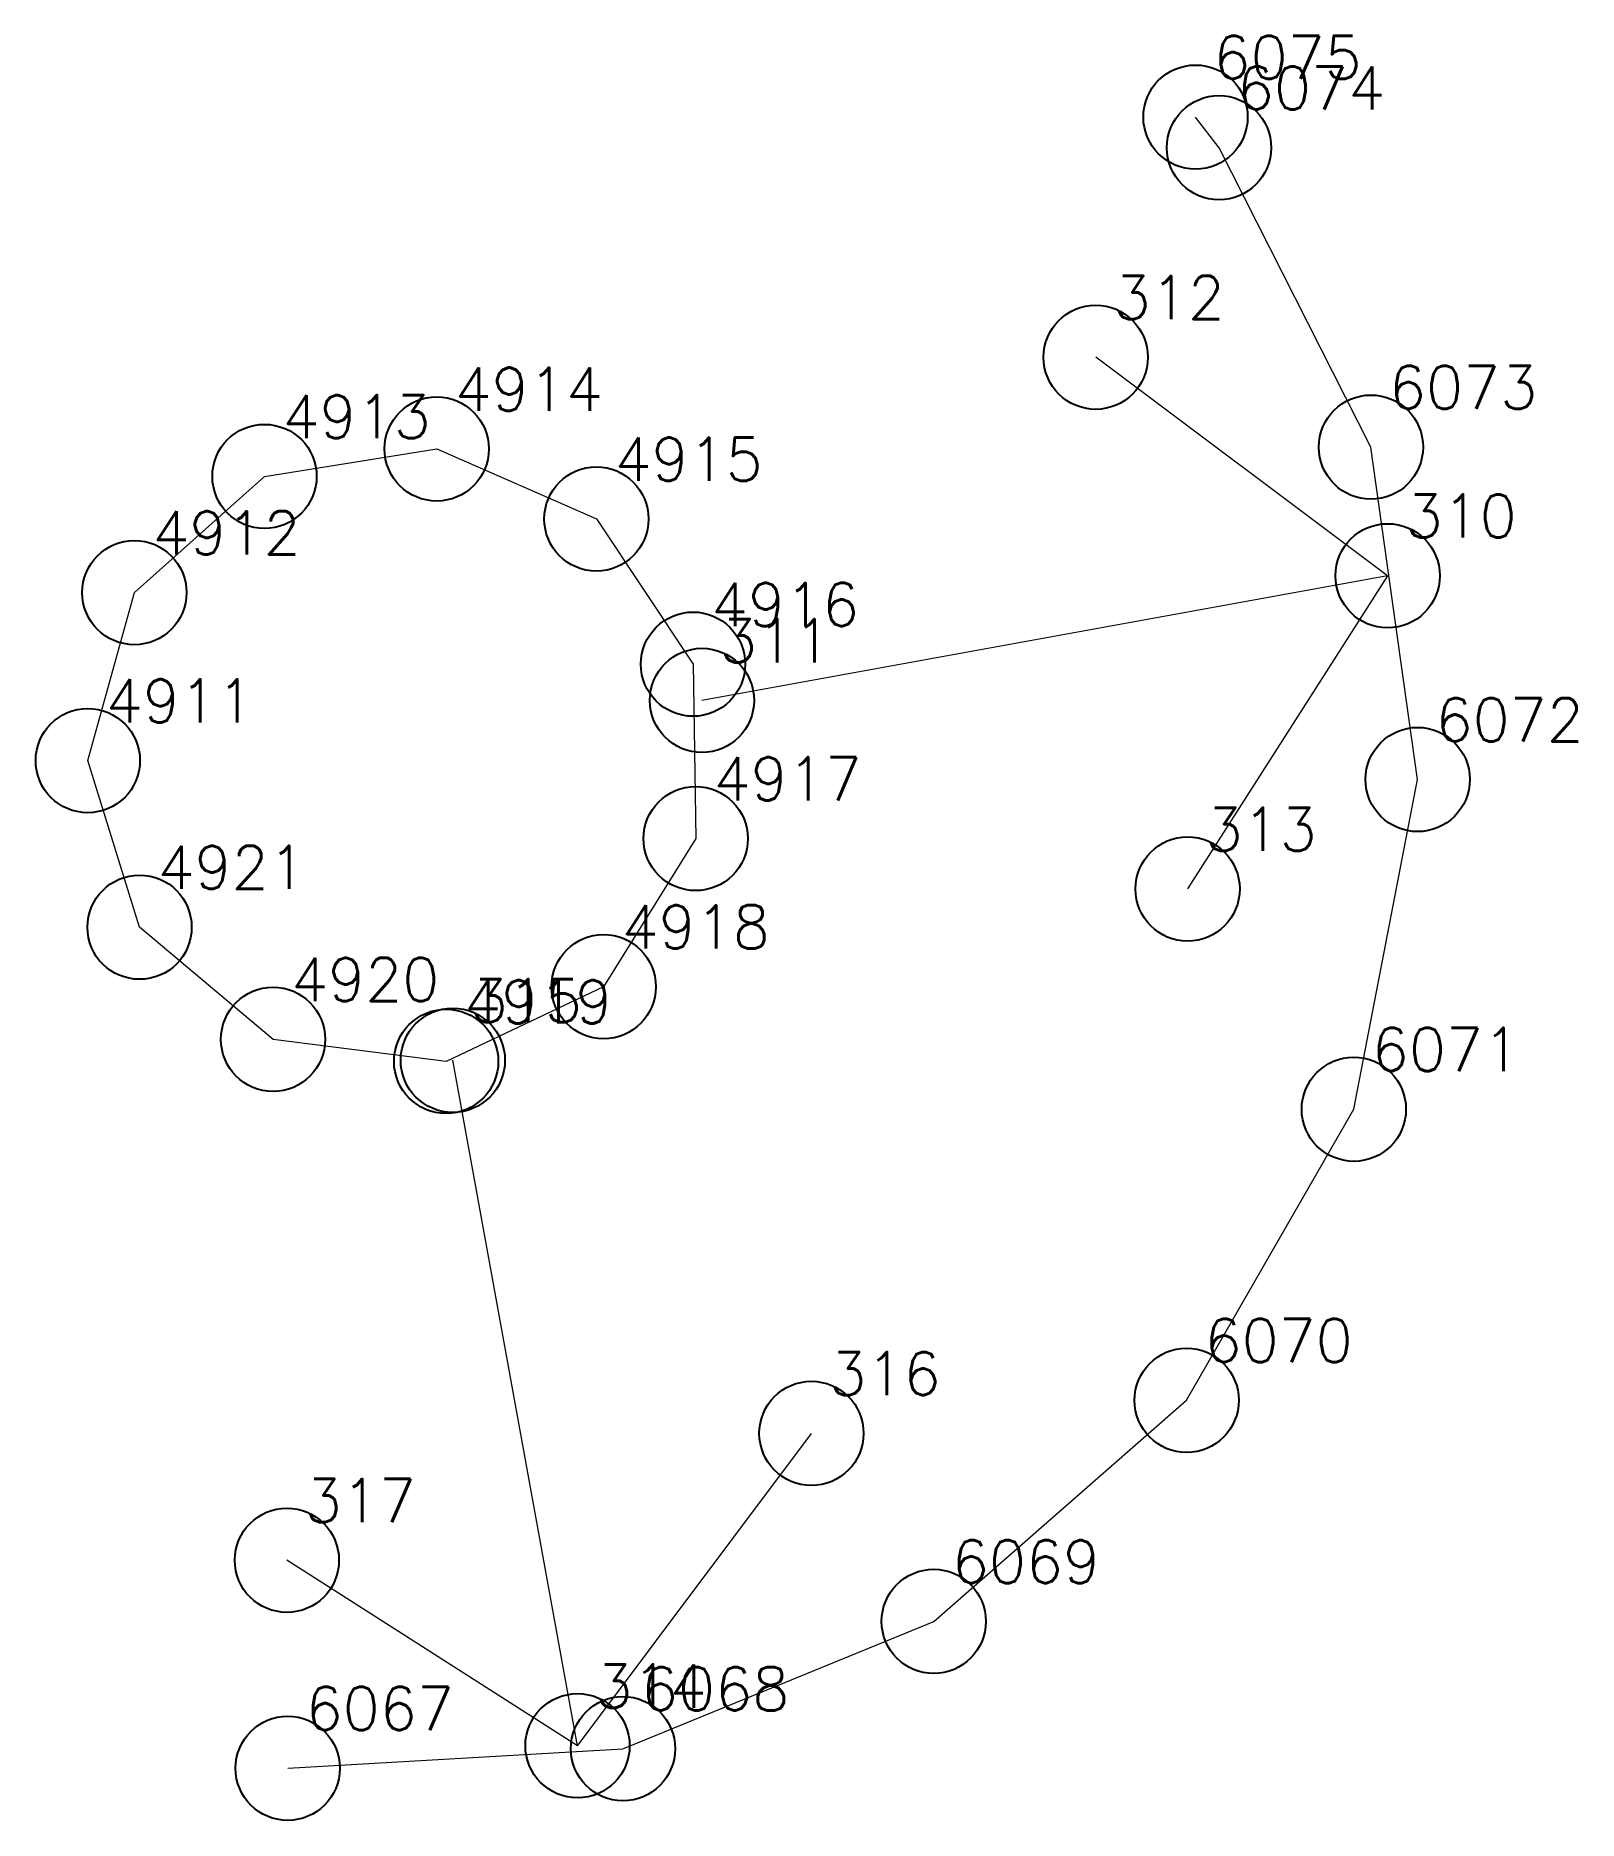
# Model space of a CAD drawing. Extents: x 1391501 to 1398271, y 354915 to 360782.
# Drawn here: x 1393093.22 to 1393104.31, y 356789.44 to 356802.28 of the extents above; entities that cross this region are included whole.
import ezdxf

# ---------------------------------------------------------------- set-up
doc = ezdxf.new("R2010")
doc.units = 0
doc.header["$PDMODE"] = 33
doc.header["$PDSIZE"] = 0.75
doc.layers.add('12 - ценные элементы визуального восприятия территории', color=7, linetype='Continuous')
doc.styles.get("Standard").update_dxf_attribs({"font": 'simplex.shx'})

msp = doc.modelspace()

# ---------------------------------------------------------------- texts
at = {"color": 7}
for s, p in [('4914', (1393096.229, 356799.579)), ('4913', (1393094.99, 356799.382)), ('4915', (1393097.379, 356799.076)), ('4912', (1393094.054, 356798.546)), ('4916', (1393098.073, 356798.03)), ('4911', (1393093.719, 356797.336)), ('4917', (1393098.092, 356796.776)), ('4921', (1393094.091, 356796.138)), ('4918', (1393097.43, 356795.71)), ('4920', (1393095.052, 356795.331)), ('4919', (1393096.297, 356795.171))]:
    msp.add_text(s, height=0.3111, dxfattribs=at).set_placement(p)
at = {"layer": '12 - ценные элементы визуального восприятия территории', "color": 7}
for s, p in [('6075', (1393101.688, 356801.968)), ('6074', (1393101.857, 356801.747)), ('312', (1393100.97, 356800.239)), ('6073', (1393102.951, 356799.593)), ('310', (1393103.07, 356798.667)), ('311', (1393098.137, 356797.769)), ('6072', (1393103.286, 356797.2)), ('313', (1393101.631, 356796.412)), ('315', (1393096.345, 356795.179)), ('6071', (1393102.827, 356794.828)), ('6070', (1393101.624, 356792.733)), ('316', (1393098.925, 356792.494)), ('317', (1393095.151, 356791.581)), ('6069', (1393099.806, 356791.141)), ('314', (1393097.242, 356790.246)), ('6068', (1393097.57, 356790.226)), ('6067', (1393095.157, 356790.085))]:
    msp.add_text(s, height=0.3111, dxfattribs=at).set_placement(p)

# ---------------------------------------------------------------- linework, layer by layer
for p in [(1393096.1, 356799.305), (1393094.861, 356799.107), (1393097.249, 356798.801), (1393093.925, 356798.271), (1393097.944, 356797.756), (1393093.59, 356797.062), (1393097.963, 356796.501), (1393093.962, 356795.863), (1393097.301, 356795.435), (1393094.923, 356795.056), (1393096.168, 356794.897)]:
    msp.add_point(p)
at = {"layer": '12 - ценные элементы визуального восприятия территории', "color": 7, "lineweight": 20}
for points in [[(1393095.028, 356789.81), (1393097.44, 356789.951), (1393099.676, 356790.867), (1393101.495, 356792.458), (1393102.698, 356794.553), (1393103.157, 356796.926), (1393102.821, 356799.318), (1393101.728, 356801.473), (1393101.559, 356801.693)], [(1393102.941, 356798.392), (1393100.841, 356799.965)], [(1393102.941, 356798.392), (1393098.008, 356797.495)], [(1393102.941, 356798.392), (1393101.502, 356796.138)], [(1393097.113, 356789.972), (1393096.216, 356794.905)], [(1393097.113, 356789.972), (1393098.796, 356792.22)], [(1393097.113, 356789.972), (1393095.022, 356791.307)]]:
    msp.add_lwpolyline(points, dxfattribs=at)
msp.add_lwpolyline([(1393093.59, 356797.062), (1393093.925, 356798.271), (1393094.861, 356799.107), (1393096.1, 356799.305), (1393097.249, 356798.801), (1393097.944, 356797.756), (1393097.963, 356796.501), (1393097.301, 356795.435), (1393096.168, 356794.897), (1393094.923, 356795.056), (1393093.962, 356795.863), (1393093.59, 356797.062)], close=True, dxfattribs=at)
at = {"layer": '12 - ценные элементы визуального восприятия территории'}
for p in [(1393101.559, 356801.693), (1393101.728, 356801.473), (1393100.841, 356799.965), (1393102.821, 356799.318), (1393102.941, 356798.392), (1393098.008, 356797.495), (1393103.157, 356796.926), (1393101.502, 356796.138), (1393096.216, 356794.905), (1393102.698, 356794.553), (1393101.495, 356792.458), (1393098.796, 356792.22), (1393095.022, 356791.307), (1393099.676, 356790.867), (1393097.113, 356789.972), (1393097.44, 356789.951), (1393095.028, 356789.81)]:
    msp.add_point(p, dxfattribs=at)

msp.set_redraw_order([(e.dxf.handle, doc.entitydb.next_handle()) for e in msp.query("TEXT MTEXT ATTDEF DIMENSION ARC_DIMENSION")])  # texts and dimensions are drawn at this point

doc.saveas('drawing.dxf')
